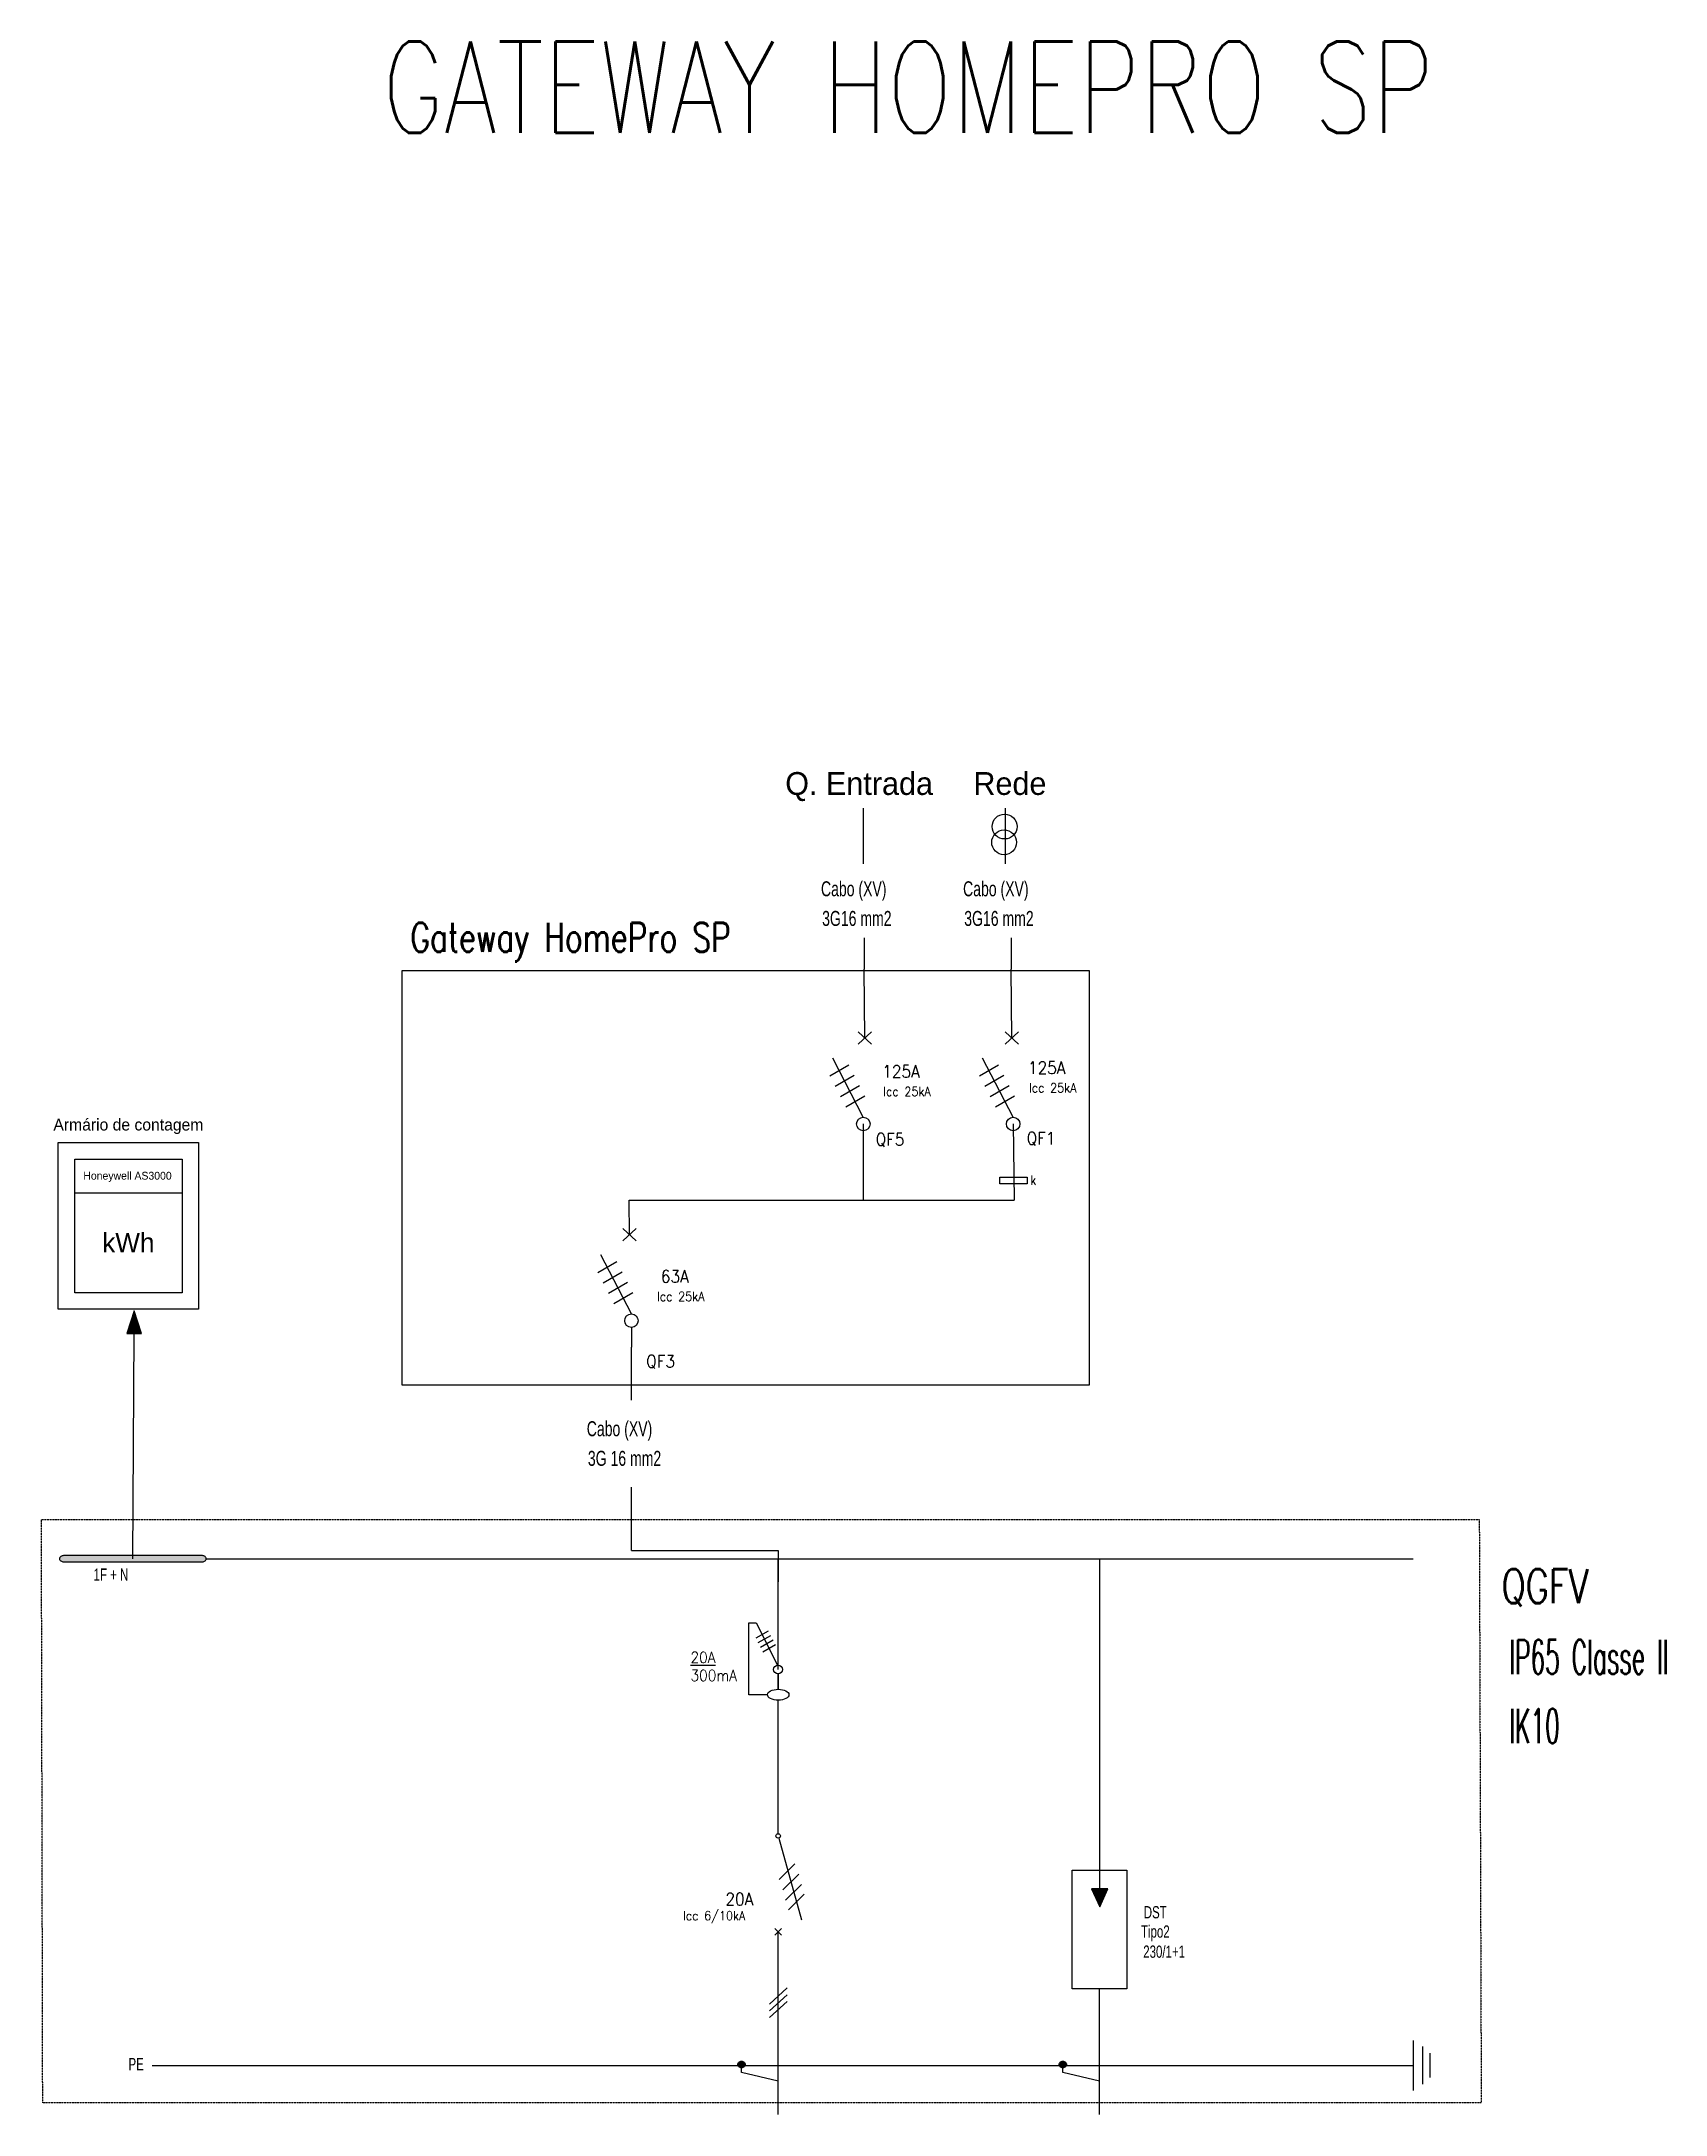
# Model space of a CAD drawing. Header units: millimetres. Extents: x 75320 to 3731865, y 19394 to 539720.
# Drawn here: x 78860 to 149953, y 448989 to 539720 of the extents above; entities that cross this region are included whole.
import ezdxf
from ezdxf.enums import TextEntityAlignment as Align

# ---------------------------------------------------------------- set-up
doc = ezdxf.new("R2010")
doc.units = ezdxf.units.MM
doc.linetypes.add('RDASHED', pattern=[2.38125, 1.5875, -0.79375])
for name, color, linetype in [('326', 7, 'Continuous'), ('Z_entity', 7, 'Continuous'), ('Z_solid', 96, 'Continuous'), ('Z_text', 7, 'Continuous')]:
    doc.layers.add(name, color=color, linetype=linetype)
doc.styles.add('QTNBCJ+TT111t00', font='', dxfattribs={"height": 0.2})
doc.styles.add('ROMANS', font='ROMANS.shx', dxfattribs={"width": 0.9, "height": 238.125})
doc.styles.get("Standard").update_dxf_attribs({"font": 'bahnschrift.ttf'})
doc.styles.get('QTNBCJ+TT111t00').set_extended_font_data('T T 1 1 1t 0 0')

msp = doc.modelspace()

# ---------------------------------------------------------------- texts
at = {"lineweight": -3, "style": 'ROMANS'}
for s, height, width, p in [('GATEWAY HOMEPRO SP', 4000, 0.75, (93781, 535720)), ('Gateway HomePro SP', 1276.07, 0.75, (95007, 499873)), ('QGFV', 1500, 0.75, (142769, 471365)), ('IP65 Classe II', 1500, 0.5, (143107, 468265)), ('IK10', 1500, 0.5, (143107, 465245))]:
    msp.add_text(s, height=height, dxfattribs=dict(at, width=width)).set_placement(p)
at = {"linetype": 'RDASHED', "char_height": 1000, "attachment_point": 1}
for s, insert in [('Q. Entrada', (111419, 507743)), ('Rede', (119655, 507743))]:
    msp.add_mtext_dynamic_manual_height_columns(s, width=9281.84, gutter_width=12.5, heights=[1020], dxfattribs=dict(at, insert=insert))
at = {"width": 7000.41, "attachment_point": 5}
for s, insert, char_height in [('\\pxqc;Armário de contagem', (82665, 492236), 513.54), ('\\pxqc;kWh', (82665, 487147), 855.9)]:
    msp.add_mtext(s, dxfattribs=dict(at, insert=insert, char_height=char_height))
at = {"insert": (82627, 490026), "char_height": 342.36, "attachment_point": 5}
msp.add_mtext_dynamic_manual_height_columns('Honeywell AS3000', width=4700.99, gutter_width=713, heights=[0], dxfattribs=at)
at = {"layer": '326', "linetype": 'Continuous', "style": 'ROMANS', "width": 0.9}
for s, p in [('125A', (116485, 494372)), ('125A', (122865, 494532)), ('QF5', (116004, 491397)), ('QF1', (122614, 491447)), ('63A', (106584, 485400)), ('QF3', (105962, 481685)), ('20A', (109409, 458146))]:
    msp.add_text(s, height=543.5, dxfattribs=at).set_placement(p, align=Align.CENTER)
for s, p in [('Icc 25kA', (115706, 493765)), ('Icc 25kA', (122086, 493925)), ('k', (122146, 489885)), ('Icc 25kA', (105805, 484794)), ('Icc 6/10kA', (106941, 457695))]:
    msp.add_text(s, height=400, dxfattribs=at).set_placement(p, align=Align.MIDDLE_LEFT)
for s, p in [('%%U20A', (107272, 468753)), ('300mA', (107272, 467963))]:
    msp.add_text(s, height=487.9, dxfattribs=at).set_placement(p)
at = {"layer": 'Z_text', "color": 0, "style": 'QTNBCJ+TT111t00', "width": 0.7}
for s, height, p in [('Cabo (XV)', 656.2, (112983, 502307)), ('Cabo (XV)', 656.2, (119203, 502307)), ('3G16 mm2', 656.2, (113034, 501010)), ('3G16 mm2', 656.2, (119254, 501010)), ('Cabo (XV)', 656.2, (102730, 478677)), ('3G 16 mm2', 656.2, (102780, 477380)), ('1F + N', 536.3, (81142, 472351)), ('Tipo2', 536.3, (126991, 456730)), ('DST', 536.3, (127115, 457575)), ('230/1+1', 536.3, (127090, 455850)), ('PE', 536.3, (82672, 450927))]:
    msp.add_text(s, height=height, rotation=0.00055, dxfattribs=at).set_placement(p)

# ---------------------------------------------------------------- hatches: boundary and pattern name
h = msp.add_hatch(color=256)
h.dxf.hatch_style = 1
h.paths.add_polyline_path([(82921, 484163), (82599, 483165), (83243, 483165)])
h = msp.add_hatch(color=256)
h.dxf.hatch_style = 1
h.paths.add_polyline_path([(86074, 473315), (86070, 473340), (86060, 473364), (86044, 473387), (86024, 473407), (86000, 473424), (85973, 473437), (85944, 473446), (85914, 473449), (79827, 473449), (79793, 473446), (79760, 473437), (79731, 473424), (79705, 473407), (79684, 473387), (79668, 473364), (79657, 473340), (79654, 473315), (79657, 473287), (79668, 473261), (79684, 473238), (79705, 473219), (79731, 473203), (79760, 473192), (79793, 473185), (79827, 473182), (85914, 473182), (85944, 473185), (85973, 473192), (86000, 473203), (86024, 473219), (86044, 473238), (86060, 473261), (86070, 473287)])
at = {"layer": 'Z_solid'}
for points in [[(125187, 458075), (125533, 458874), (124827, 458874)], [(109663, 451178), (109660, 451149), (109651, 451122), (109637, 451097), (109618, 451075), (109595, 451057), (109568, 451043), (109537, 451035), (109503, 451032), (109470, 451035), (109439, 451043), (109412, 451057), (109388, 451075), (109369, 451097), (109355, 451122), (109346, 451149), (109343, 451178), (109346, 451207), (109355, 451235), (109369, 451260), (109388, 451281), (109412, 451299), (109439, 451313), (109470, 451322), (109503, 451325), (109537, 451322), (109568, 451313), (109595, 451299), (109618, 451281), (109637, 451260), (109651, 451235), (109660, 451207)], [(123728, 451178), (123725, 451149), (123716, 451121), (123702, 451096), (123683, 451075), (123660, 451057), (123633, 451043), (123602, 451034), (123568, 451031), (123535, 451034), (123504, 451043), (123477, 451057), (123453, 451075), (123434, 451096), (123420, 451121), (123411, 451149), (123408, 451178), (123411, 451207), (123420, 451235), (123434, 451259), (123453, 451281), (123477, 451299), (123504, 451313), (123535, 451321), (123568, 451324), (123602, 451321), (123633, 451313), (123660, 451299), (123683, 451281), (123702, 451259), (123716, 451235), (123725, 451207)]]:
    msp.add_hatch(color=0, dxfattribs=at).paths.add_polyline_path(points)

# ---------------------------------------------------------------- linework, layer by layer
for p, q in [((114825, 506158), (114825, 503733)), ((121045, 506158), (121045, 503733)), ((114870, 500495), (114870, 499117)), ((121305, 500495), (121305, 499117)), ((114899, 496107), (114870, 499117)), ((121334, 496107), (121305, 499117)), ((114607, 496376), (115190, 495837)), ((114607, 495837), (115190, 496376)), ((121042, 496376), (121625, 495837)), ((121042, 495837), (121625, 496376)), ((113369, 494450), (114200, 494933)), ((119929, 494450), (120760, 494933)), ((113602, 493999), (114433, 494482)), ((113835, 493547), (114666, 494031)), ((114067, 493096), (114899, 493579)), ((120162, 493999), (120993, 494482)), ((120395, 493547), (121226, 494031)), ((120627, 493096), (121459, 493579)), ((104605, 487497), (104591, 489002)), ((104313, 487766), (104897, 487227)), ((104313, 487227), (104897, 487766)), ((103219, 485840), (104050, 486323)), ((103452, 485389), (104283, 485872)), ((103685, 484937), (104516, 485421)), ((103918, 484486), (104749, 484969)), ((104685, 483439), (104685, 482567)), ((86074, 473315), (138912, 473306)), ((111106, 468466), (111106, 473288)), ((125180, 473304), (125180, 467947)), ((110139, 469847), (110686, 470162)), ((110239, 469646), (110786, 469961)), ((110339, 469445), (110886, 469760)), ((110438, 469244), (110985, 469559)), ((111114, 468271), (111114, 467601)), ((125180, 467947), (125180, 459686))]:
    msp.add_line(p, q)
at = {"color": 0, "linetype": 'ByBlock'}
for p, q in [((111106, 470502), (111106, 473288)), ((111106, 467601), (111106, 468271)), ((111106, 461280), (111106, 467120)), ((111132, 461090), (112126, 457511)), ((111839, 459960), (111149, 459270)), ((112009, 459511), (111319, 458822)), ((112124, 459064), (111435, 458374)), ((112254, 458640), (111564, 457950)), ((111260, 456844), (110970, 457134)), ((110970, 456844), (111260, 457134)), ((111115, 448989), (111115, 456989)), ((125180, 448989), (125180, 454488))]:
    msp.add_line(p, q, dxfattribs=at)
for points in [[(94645, 499055), (124725, 499055), (124725, 480907), (94645, 480907)], [(79592, 491531), (85737, 491531), (85737, 484235), (79592, 484235)], [(80315, 490808), (85015, 490808), (85015, 484958), (80315, 484958)], [(120805, 490015), (122015, 490015), (122015, 489725), (120805, 489725)], [(80315, 489335), (85015, 489335), (85015, 484958), (80315, 484958)], [(82599, 483165), (83243, 483165), (82921, 484163)], [(123985, 459686), (126375, 459686), (126375, 454488), (123985, 454488)]]:
    msp.add_lwpolyline(points, close=True)
for points in [[(114835, 492637), (113499, 495228)], [(121395, 492637), (120059, 495228)], [(114835, 492343), (114835, 488995)], [(121395, 492343), (121435, 489002)], [(104591, 489002), (121435, 489002)], [(104685, 484027), (103349, 486618)], [(82865, 473315), (82921, 483165)], [(104685, 480255), (104685, 482567)], [(104696, 473675), (104696, 476446)], [(104696, 473675), (111106, 473675)], [(111106, 473675), (111106, 472309)], [(110640, 467362), (109819, 467362), (109819, 470502), (110150, 470502), (111087, 468661)]]:
    msp.add_lwpolyline(points)
at = {"linetype": 'RDASHED'}
msp.add_lwpolyline([(78860, 475035), (141800, 475035), (141885, 449505), (78915, 449505)], close=True, dxfattribs=at)
for centre, radius in [((121021, 505359), 544), ((121001, 504669), 544), ((114835, 492343), 294), ((121395, 492343), 294), ((104685, 483733), 294), ((111106, 468466), 195)]:
    msp.add_circle(centre, radius)
at = {"color": 0, "linetype": 'ByBlock'}
msp.add_circle((111108, 461184), 96.6, dxfattribs=at)
msp.add_ellipse((111112, 467361), major_axis=(471, 0), ratio=0.510093)
at = {"layer": 'Z_entity', "color": 7}
for points in [[(86074, 473315), (86070, 473340), (86060, 473364), (86044, 473387), (86024, 473407), (86000, 473424), (85973, 473437), (85944, 473446), (85914, 473449), (79827, 473449), (79793, 473446), (79760, 473437), (79731, 473424), (79705, 473407), (79684, 473387), (79668, 473364), (79657, 473340), (79654, 473315), (79654, 473315), (79657, 473287), (79668, 473261), (79684, 473238), (79705, 473219), (79731, 473203), (79760, 473192), (79793, 473185), (79827, 473182), (85914, 473182), (85944, 473185), (85973, 473192), (86000, 473203), (86024, 473219), (86044, 473238), (86060, 473261), (86070, 473287), (86074, 473315), (86074, 473315)], [(125187, 458075), (125533, 458874), (124827, 458874), (125187, 458075)], [(109663, 451178), (109660, 451149), (109651, 451122), (109637, 451097), (109618, 451075), (109595, 451057), (109568, 451043), (109537, 451035), (109503, 451032), (109470, 451035), (109439, 451043), (109412, 451057), (109388, 451075), (109369, 451097), (109355, 451122), (109346, 451149), (109343, 451178), (109346, 451207), (109355, 451235), (109369, 451260), (109388, 451281), (109412, 451299), (109439, 451313), (109470, 451322), (109503, 451325), (109537, 451322), (109568, 451313), (109595, 451299), (109618, 451281), (109637, 451260), (109651, 451235), (109660, 451207), (109663, 451178), (109663, 451178)], [(123728, 451178), (123725, 451149), (123716, 451121), (123702, 451096), (123683, 451075), (123660, 451057), (123633, 451043), (123602, 451034), (123568, 451031), (123535, 451034), (123504, 451043), (123477, 451057), (123453, 451075), (123434, 451096), (123420, 451121), (123411, 451149), (123408, 451178), (123411, 451207), (123420, 451235), (123434, 451259), (123453, 451281), (123477, 451299), (123504, 451313), (123535, 451321), (123568, 451324), (123602, 451321), (123633, 451313), (123660, 451299), (123683, 451281), (123702, 451259), (123716, 451235), (123725, 451207), (123728, 451178), (123728, 451178)]]:
    msp.add_lwpolyline(points, dxfattribs=at)
at = {"layer": 'Z_entity', "color": 0}
for points in [[(85914, 473449), (79827, 473449)], [(79827, 473182), (85914, 473182)], [(125180, 459686), (125180, 458874)], [(110729, 453816), (111501, 454535)], [(110729, 453522), (111501, 454228)], [(110729, 453229), (111501, 453935)], [(138912, 452229), (138912, 450045)], [(139317, 451963), (139317, 450311)], [(83709, 451134), (138912, 451137)], [(109503, 450832), (109503, 451178)], [(123568, 450832), (123568, 451178)], [(139636, 451670), (139636, 450604)], [(111115, 450446), (109503, 450832)], [(125180, 450445), (123568, 450832)]]:
    msp.add_lwpolyline(points, dxfattribs=at)

msp.set_redraw_order([(e.dxf.handle, doc.entitydb.next_handle()) for e in msp.query("TEXT MTEXT ATTDEF DIMENSION ARC_DIMENSION")])  # texts and dimensions are drawn at this point

doc.saveas('drawing.dxf')
